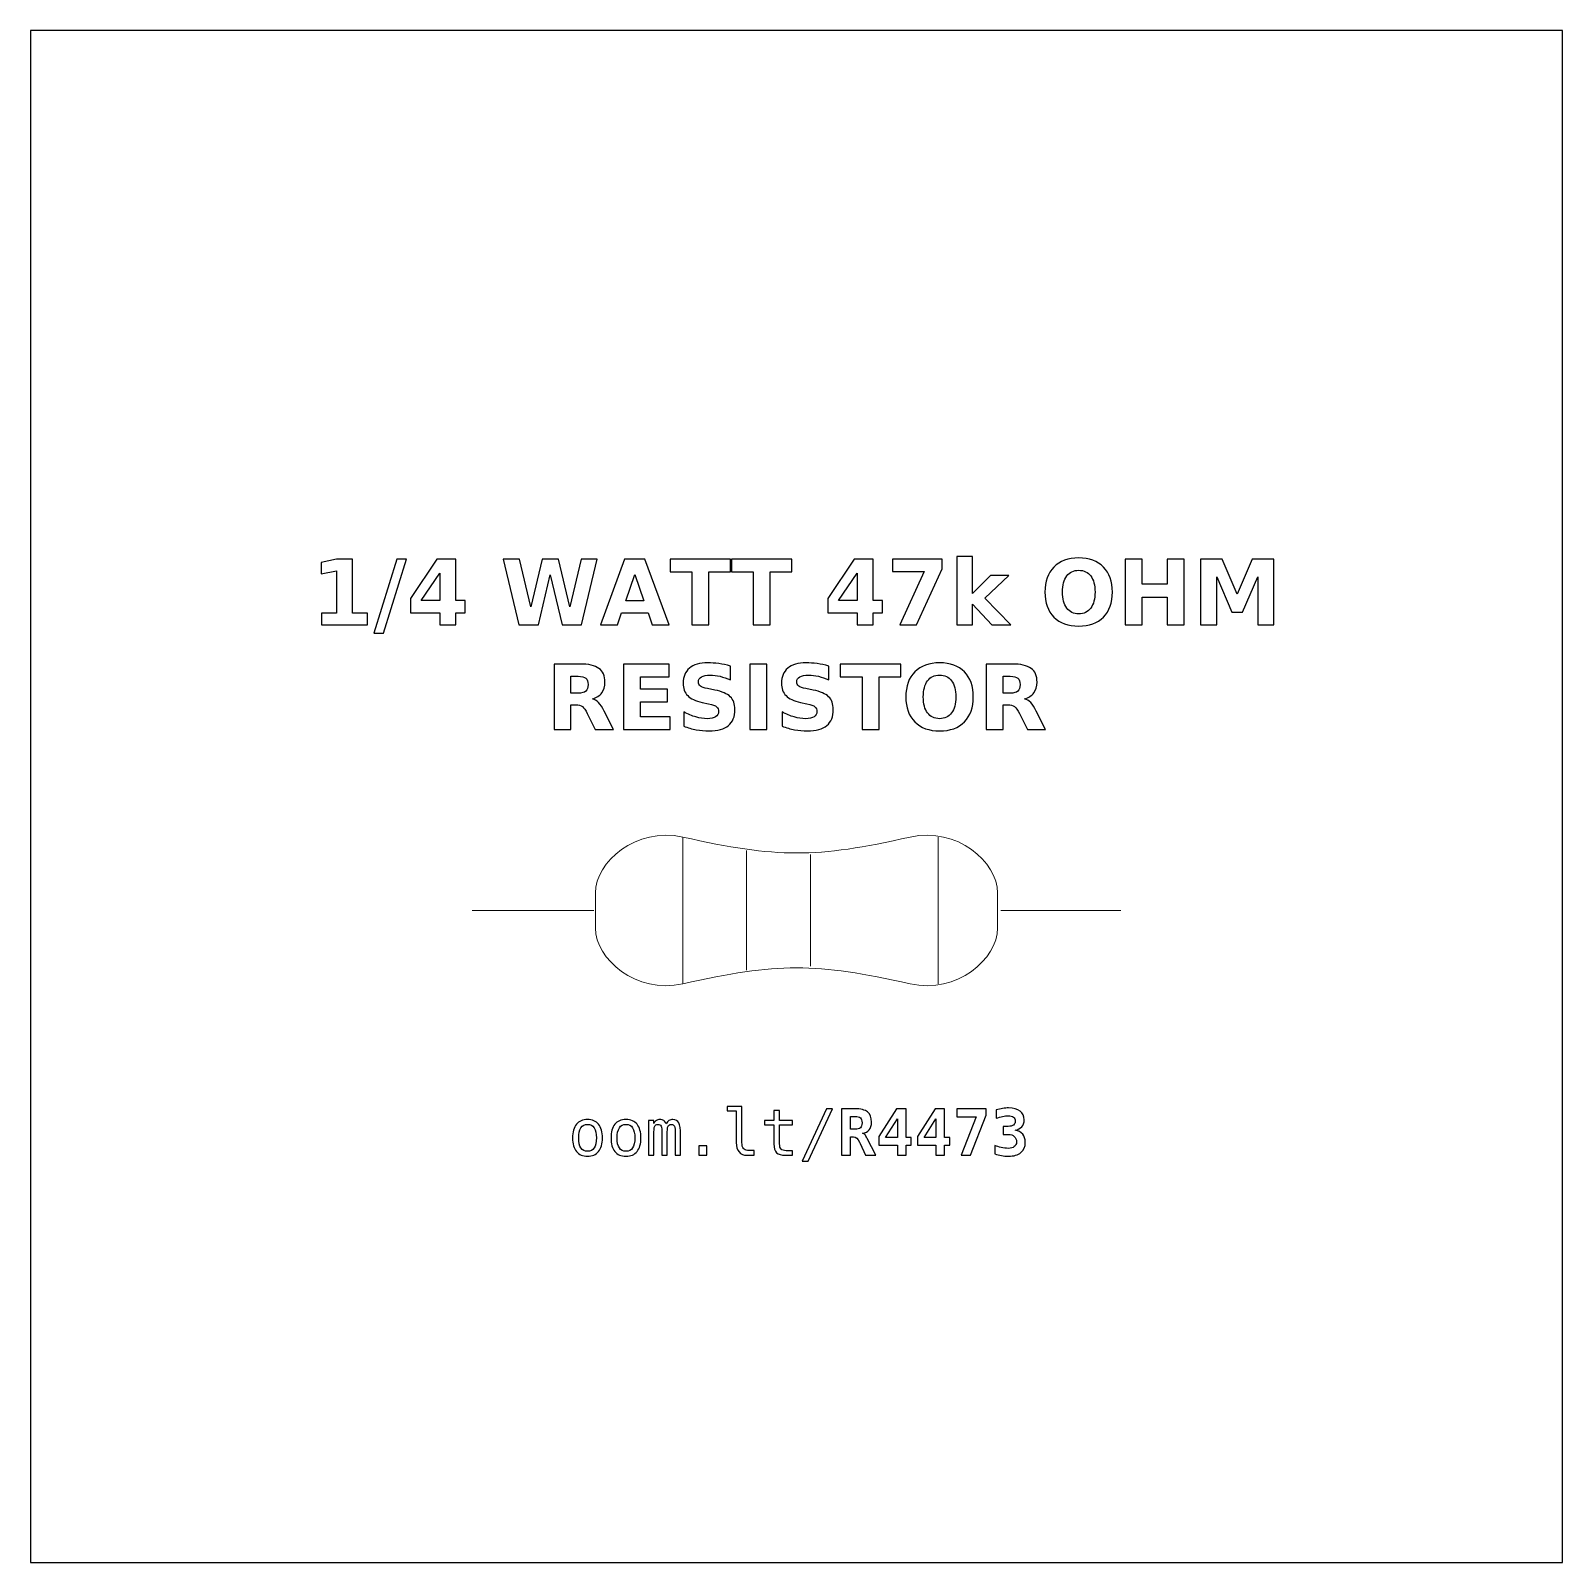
# Model space of a CAD drawing. Header units: centimetres. Extents: x -11.7 to -9.3, y -16.05 to -13.65.
import ezdxf

# ---------------------------------------------------------------- set-up
doc = ezdxf.new("R2010")
doc.units = ezdxf.units.CM
doc.header["$MEASUREMENT"] = 0
doc.layers.add('Layer 1', color=7, linetype='Continuous')

msp = doc.modelspace()

# ---------------------------------------------------------------- linework, layer by layer
at = {"layer": 'Layer 1', "color": 7}
msp.add_lwpolyline([(-11.7, -16.05), (-9.3, -16.05), (-9.3, -13.65), (-11.7, -13.65), (-11.7, -16.05)], close=True, dxfattribs=at)
at = {"layer": 'Layer 1', "color": 250}
for points, knots in [([(-11.24417, -14.5627), (-11.24417, -14.5627), (-11.22074, -14.5627), (-11.22074, -14.5627), (-11.22074, -14.5627), (-11.22074, -14.5627), (-11.22074, -14.49621), (-11.22074, -14.49621), (-11.22074, -14.49621), (-11.22074, -14.49621), (-11.24478, -14.50118), (-11.24478, -14.50118), (-11.24478, -14.50118), (-11.24478, -14.50118), (-11.24478, -14.48311), (-11.24478, -14.48311), (-11.24478, -14.48311), (-11.24478, -14.48311), (-11.22088, -14.47815), (-11.22088, -14.47815), (-11.22088, -14.47815), (-11.22088, -14.47815), (-11.19567, -14.47815), (-11.19567, -14.47815), (-11.19567, -14.47815), (-11.19567, -14.47815), (-11.19567, -14.5627), (-11.19567, -14.5627), (-11.19567, -14.5627), (-11.19567, -14.5627), (-11.17225, -14.5627), (-11.17225, -14.5627), (-11.17225, -14.5627), (-11.17225, -14.5627), (-11.17225, -14.58102), (-11.17225, -14.58102), (-11.17225, -14.58102), (-11.17225, -14.58102), (-11.24417, -14.58102), (-11.24417, -14.58102), (-11.24417, -14.58102), (-11.24417, -14.58102), (-11.24417, -14.5627), (-11.24417, -14.5627)], [0, 0, 0, 0, 0.0909091, 0.0909091, 0.0909091, 0.0909091, 0.1818182, 0.1818182, 0.1818182, 0.1818182, 0.2727273, 0.2727273, 0.2727273, 0.2727273, 0.3636364, 0.3636364, 0.3636364, 0.3636364, 0.4545455, 0.4545455, 0.4545455, 0.4545455, 0.5454545, 0.5454545, 0.5454545, 0.5454545, 0.6363636, 0.6363636, 0.6363636, 0.6363636, 0.7272727, 0.7272727, 0.7272727, 0.7272727, 0.8181818, 0.8181818, 0.8181818, 0.8181818, 0.9090909, 0.9090909, 0.9090909, 0.9090909, 1, 1, 1, 1]), ([(-11.12627, -14.47815), (-11.12627, -14.47815), (-11.11098, -14.47815), (-11.11098, -14.47815), (-11.11098, -14.47815), (-11.11098, -14.47815), (-11.14729, -14.59412), (-11.14729, -14.59412), (-11.14729, -14.59412), (-11.14729, -14.59412), (-11.16251, -14.59412), (-11.16251, -14.59412), (-11.16251, -14.59412), (-11.16251, -14.59412), (-11.12627, -14.47815), (-11.12627, -14.47815)], [0, 0, 0, 0, 0.25, 0.25, 0.25, 0.25, 0.5, 0.5, 0.5, 0.5, 0.75, 0.75, 0.75, 0.75, 1, 1, 1, 1]), ([(-11.06343, -14.47815), (-11.06343, -14.47815), (-11.03393, -14.47815), (-11.03393, -14.47815), (-11.03393, -14.47815), (-11.03393, -14.47815), (-11.03393, -14.54306), (-11.03393, -14.54306), (-11.03393, -14.54306), (-11.03393, -14.54306), (-11.01926, -14.54306), (-11.01926, -14.54306), (-11.01926, -14.54306), (-11.01926, -14.54306), (-11.01926, -14.56228), (-11.01926, -14.56228), (-11.01926, -14.56228), (-11.01926, -14.56228), (-11.03393, -14.56228), (-11.03393, -14.56228), (-11.03393, -14.56228), (-11.03393, -14.56228), (-11.03393, -14.58102), (-11.03393, -14.58102), (-11.03393, -14.58102), (-11.03393, -14.58102), (-11.059, -14.58102), (-11.059, -14.58102), (-11.059, -14.58102), (-11.059, -14.58102), (-11.059, -14.56228), (-11.059, -14.56228), (-11.059, -14.56228), (-11.059, -14.56228), (-11.10463, -14.56228), (-11.10463, -14.56228), (-11.10463, -14.56228), (-11.10463, -14.56228), (-11.10463, -14.53953), (-11.10463, -14.53953), (-11.10463, -14.53953), (-11.10463, -14.53953), (-11.06343, -14.47815), (-11.06343, -14.47815)], [0, 0, 0, 0, 0.0909091, 0.0909091, 0.0909091, 0.0909091, 0.1818182, 0.1818182, 0.1818182, 0.1818182, 0.2727273, 0.2727273, 0.2727273, 0.2727273, 0.3636364, 0.3636364, 0.3636364, 0.3636364, 0.4545455, 0.4545455, 0.4545455, 0.4545455, 0.5454545, 0.5454545, 0.5454545, 0.5454545, 0.6363636, 0.6363636, 0.6363636, 0.6363636, 0.7272727, 0.7272727, 0.7272727, 0.7272727, 0.8181818, 0.8181818, 0.8181818, 0.8181818, 0.9090909, 0.9090909, 0.9090909, 0.9090909, 1, 1, 1, 1]), ([(-10.95945, -14.47815), (-10.95945, -14.47815), (-10.93403, -14.47815), (-10.93403, -14.47815), (-10.93403, -14.47815), (-10.93403, -14.47815), (-10.91625, -14.55292), (-10.91625, -14.55292), (-10.91625, -14.55292), (-10.91625, -14.55292), (-10.89861, -14.47815), (-10.89861, -14.47815), (-10.89861, -14.47815), (-10.89861, -14.47815), (-10.87304, -14.47815), (-10.87304, -14.47815), (-10.87304, -14.47815), (-10.87304, -14.47815), (-10.85541, -14.55292), (-10.85541, -14.55292), (-10.85541, -14.55292), (-10.85541, -14.55292), (-10.83763, -14.47815), (-10.83763, -14.47815), (-10.83763, -14.47815), (-10.83763, -14.47815), (-10.81241, -14.47815), (-10.81241, -14.47815), (-10.81241, -14.47815), (-10.81241, -14.47815), (-10.83666, -14.58102), (-10.83666, -14.58102), (-10.83666, -14.58102), (-10.83666, -14.58102), (-10.86726, -14.58102), (-10.86726, -14.58102), (-10.86726, -14.58102), (-10.86726, -14.58102), (-10.88593, -14.50282), (-10.88593, -14.50282), (-10.88593, -14.50282), (-10.88593, -14.50282), (-10.90439, -14.58102), (-10.90439, -14.58102), (-10.90439, -14.58102), (-10.90439, -14.58102), (-10.93499, -14.58102), (-10.93499, -14.58102), (-10.93499, -14.58102), (-10.93499, -14.58102), (-10.95945, -14.47815), (-10.95945, -14.47815)], [0, 0, 0, 0, 0.0769231, 0.0769231, 0.0769231, 0.0769231, 0.1538462, 0.1538462, 0.1538462, 0.1538462, 0.2307692, 0.2307692, 0.2307692, 0.2307692, 0.3076923, 0.3076923, 0.3076923, 0.3076923, 0.3846154, 0.3846154, 0.3846154, 0.3846154, 0.4615385, 0.4615385, 0.4615385, 0.4615385, 0.5384615, 0.5384615, 0.5384615, 0.5384615, 0.6153846, 0.6153846, 0.6153846, 0.6153846, 0.6923077, 0.6923077, 0.6923077, 0.6923077, 0.7692308, 0.7692308, 0.7692308, 0.7692308, 0.8461538, 0.8461538, 0.8461538, 0.8461538, 0.9230769, 0.9230769, 0.9230769, 0.9230769, 1, 1, 1, 1]), ([(-10.73264, -14.5623), (-10.73264, -14.5623), (-10.77413, -14.5623), (-10.77413, -14.5623), (-10.77413, -14.5623), (-10.77413, -14.5623), (-10.78067, -14.58102), (-10.78067, -14.58102), (-10.78067, -14.58102), (-10.78067, -14.58102), (-10.80734, -14.58102), (-10.80734, -14.58102), (-10.80734, -14.58102), (-10.80734, -14.58102), (-10.76924, -14.47815), (-10.76924, -14.47815), (-10.76924, -14.47815), (-10.76924, -14.47815), (-10.73761, -14.47815), (-10.73761, -14.47815), (-10.73761, -14.47815), (-10.73761, -14.47815), (-10.69951, -14.58102), (-10.69951, -14.58102), (-10.69951, -14.58102), (-10.69951, -14.58102), (-10.72618, -14.58102), (-10.72618, -14.58102), (-10.72618, -14.58102), (-10.72618, -14.58102), (-10.73264, -14.5623), (-10.73264, -14.5623)], [0, 0, 0, 0, 0.125, 0.125, 0.125, 0.125, 0.25, 0.25, 0.25, 0.25, 0.375, 0.375, 0.375, 0.375, 0.5, 0.5, 0.5, 0.5, 0.625, 0.625, 0.625, 0.625, 0.75, 0.75, 0.75, 0.75, 0.875, 0.875, 0.875, 0.875, 1, 1, 1, 1]), ([(-10.69812, -14.47815), (-10.69812, -14.47815), (-10.60332, -14.47815), (-10.60332, -14.47815), (-10.60332, -14.47815), (-10.60332, -14.47815), (-10.60332, -14.49821), (-10.60332, -14.49821), (-10.60332, -14.49821), (-10.60332, -14.49821), (-10.63742, -14.49821), (-10.63742, -14.49821), (-10.63742, -14.49821), (-10.63742, -14.49821), (-10.63742, -14.58102), (-10.63742, -14.58102), (-10.63742, -14.58102), (-10.63742, -14.58102), (-10.66395, -14.58102), (-10.66395, -14.58102), (-10.66395, -14.58102), (-10.66395, -14.58102), (-10.66395, -14.49821), (-10.66395, -14.49821), (-10.66395, -14.49821), (-10.66395, -14.49821), (-10.69812, -14.49821), (-10.69812, -14.49821), (-10.69812, -14.49821), (-10.69812, -14.49821), (-10.69812, -14.47815), (-10.69812, -14.47815)], [0, 0, 0, 0, 0.125, 0.125, 0.125, 0.125, 0.25, 0.25, 0.25, 0.25, 0.375, 0.375, 0.375, 0.375, 0.5, 0.5, 0.5, 0.5, 0.625, 0.625, 0.625, 0.625, 0.75, 0.75, 0.75, 0.75, 0.875, 0.875, 0.875, 0.875, 1, 1, 1, 1]), ([(-10.60186, -14.47815), (-10.60186, -14.47815), (-10.50706, -14.47815), (-10.50706, -14.47815), (-10.50706, -14.47815), (-10.50706, -14.47815), (-10.50706, -14.49821), (-10.50706, -14.49821), (-10.50706, -14.49821), (-10.50706, -14.49821), (-10.54116, -14.49821), (-10.54116, -14.49821), (-10.54116, -14.49821), (-10.54116, -14.49821), (-10.54116, -14.58102), (-10.54116, -14.58102), (-10.54116, -14.58102), (-10.54116, -14.58102), (-10.56769, -14.58102), (-10.56769, -14.58102), (-10.56769, -14.58102), (-10.56769, -14.58102), (-10.56769, -14.49821), (-10.56769, -14.49821), (-10.56769, -14.49821), (-10.56769, -14.49821), (-10.60186, -14.49821), (-10.60186, -14.49821), (-10.60186, -14.49821), (-10.60186, -14.49821), (-10.60186, -14.47815), (-10.60186, -14.47815)], [0, 0, 0, 0, 0.125, 0.125, 0.125, 0.125, 0.25, 0.25, 0.25, 0.25, 0.375, 0.375, 0.375, 0.375, 0.5, 0.5, 0.5, 0.5, 0.625, 0.625, 0.625, 0.625, 0.75, 0.75, 0.75, 0.75, 0.875, 0.875, 0.875, 0.875, 1, 1, 1, 1]), ([(-10.4096, -14.47815), (-10.4096, -14.47815), (-10.3801, -14.47815), (-10.3801, -14.47815), (-10.3801, -14.47815), (-10.3801, -14.47815), (-10.3801, -14.54306), (-10.3801, -14.54306), (-10.3801, -14.54306), (-10.3801, -14.54306), (-10.36543, -14.54306), (-10.36543, -14.54306), (-10.36543, -14.54306), (-10.36543, -14.54306), (-10.36543, -14.56228), (-10.36543, -14.56228), (-10.36543, -14.56228), (-10.36543, -14.56228), (-10.3801, -14.56228), (-10.3801, -14.56228), (-10.3801, -14.56228), (-10.3801, -14.56228), (-10.3801, -14.58102), (-10.3801, -14.58102), (-10.3801, -14.58102), (-10.3801, -14.58102), (-10.40517, -14.58102), (-10.40517, -14.58102), (-10.40517, -14.58102), (-10.40517, -14.58102), (-10.40517, -14.56228), (-10.40517, -14.56228), (-10.40517, -14.56228), (-10.40517, -14.56228), (-10.4508, -14.56228), (-10.4508, -14.56228), (-10.4508, -14.56228), (-10.4508, -14.56228), (-10.4508, -14.53953), (-10.4508, -14.53953), (-10.4508, -14.53953), (-10.4508, -14.53953), (-10.4096, -14.47815), (-10.4096, -14.47815)], [0, 0, 0, 0, 0.0909091, 0.0909091, 0.0909091, 0.0909091, 0.1818182, 0.1818182, 0.1818182, 0.1818182, 0.2727273, 0.2727273, 0.2727273, 0.2727273, 0.3636364, 0.3636364, 0.3636364, 0.3636364, 0.4545455, 0.4545455, 0.4545455, 0.4545455, 0.5454545, 0.5454545, 0.5454545, 0.5454545, 0.6363636, 0.6363636, 0.6363636, 0.6363636, 0.7272727, 0.7272727, 0.7272727, 0.7272727, 0.8181818, 0.8181818, 0.8181818, 0.8181818, 0.9090909, 0.9090909, 0.9090909, 0.9090909, 1, 1, 1, 1]), ([(-10.34953, -14.47815), (-10.34953, -14.47815), (-10.27201, -14.47815), (-10.27201, -14.47815), (-10.27201, -14.47815), (-10.27201, -14.47815), (-10.27201, -14.49311), (-10.27201, -14.49311), (-10.27201, -14.49311), (-10.27201, -14.49311), (-10.31211, -14.58102), (-10.31211, -14.58102), (-10.31211, -14.58102), (-10.31211, -14.58102), (-10.33796, -14.58102), (-10.33796, -14.58102), (-10.33796, -14.58102), (-10.33796, -14.58102), (-10.29998, -14.49765), (-10.29998, -14.49765), (-10.29998, -14.49765), (-10.29998, -14.49765), (-10.34953, -14.49765), (-10.34953, -14.49765), (-10.34953, -14.49765), (-10.34953, -14.49765), (-10.34953, -14.47815), (-10.34953, -14.47815)], [0, 0, 0, 0, 0.1428571, 0.1428571, 0.1428571, 0.1428571, 0.2857143, 0.2857143, 0.2857143, 0.2857143, 0.4285714, 0.4285714, 0.4285714, 0.4285714, 0.5714286, 0.5714286, 0.5714286, 0.5714286, 0.7142857, 0.7142857, 0.7142857, 0.7142857, 0.8571429, 0.8571429, 0.8571429, 0.8571429, 1, 1, 1, 1]), ([(-10.24892, -14.4738), (-10.24892, -14.4738), (-10.22425, -14.4738), (-10.22425, -14.4738), (-10.22425, -14.4738), (-10.22425, -14.4738), (-10.22425, -14.53217), (-10.22425, -14.53217), (-10.22425, -14.53217), (-10.22425, -14.53217), (-10.19586, -14.50386), (-10.19586, -14.50386), (-10.19586, -14.50386), (-10.19586, -14.50386), (-10.16719, -14.50386), (-10.16719, -14.50386), (-10.16719, -14.50386), (-10.16719, -14.50386), (-10.20489, -14.53927), (-10.20489, -14.53927), (-10.20489, -14.53927), (-10.20489, -14.53927), (-10.16423, -14.58102), (-10.16423, -14.58102), (-10.16423, -14.58102), (-10.16423, -14.58102), (-10.19414, -14.58102), (-10.19414, -14.58102), (-10.19414, -14.58102), (-10.19414, -14.58102), (-10.22425, -14.54885), (-10.22425, -14.54885), (-10.22425, -14.54885), (-10.22425, -14.54885), (-10.22425, -14.58102), (-10.22425, -14.58102), (-10.22425, -14.58102), (-10.22425, -14.58102), (-10.24892, -14.58102), (-10.24892, -14.58102), (-10.24892, -14.58102), (-10.24892, -14.58102), (-10.24892, -14.4738), (-10.24892, -14.4738)], [0, 0, 0, 0, 0.0909091, 0.0909091, 0.0909091, 0.0909091, 0.1818182, 0.1818182, 0.1818182, 0.1818182, 0.2727273, 0.2727273, 0.2727273, 0.2727273, 0.3636364, 0.3636364, 0.3636364, 0.3636364, 0.4545455, 0.4545455, 0.4545455, 0.4545455, 0.5454545, 0.5454545, 0.5454545, 0.5454545, 0.6363636, 0.6363636, 0.6363636, 0.6363636, 0.7272727, 0.7272727, 0.7272727, 0.7272727, 0.8181818, 0.8181818, 0.8181818, 0.8181818, 0.9090909, 0.9090909, 0.9090909, 0.9090909, 1, 1, 1, 1]), ([(-10.05785, -14.47629), (-10.04132, -14.47629), (-10.02836, -14.48102), (-10.019, -14.4905), (-10.019, -14.4905), (-10.00962, -14.49995), (-10.00494, -14.513), (-10.00494, -14.52968), (-10.00494, -14.52968), (-10.00494, -14.54631), (-10.00962, -14.55936), (-10.019, -14.56881), (-10.019, -14.56881), (-10.02836, -14.57829), (-10.04132, -14.58302), (-10.05785, -14.58302), (-10.05785, -14.58302), (-10.07434, -14.58302), (-10.08727, -14.57829), (-10.09668, -14.56881), (-10.09668, -14.56881), (-10.10606, -14.55936), (-10.11077, -14.54631), (-10.11077, -14.52968), (-10.11077, -14.52968), (-10.11077, -14.513), (-10.10606, -14.49995), (-10.09668, -14.4905), (-10.09668, -14.4905), (-10.08727, -14.48102), (-10.07434, -14.47629), (-10.05785, -14.47629)], [0, 0, 0, 0, 0.125, 0.125, 0.125, 0.125, 0.25, 0.25, 0.25, 0.25, 0.375, 0.375, 0.375, 0.375, 0.5, 0.5, 0.5, 0.5, 0.625, 0.625, 0.625, 0.625, 0.75, 0.75, 0.75, 0.75, 0.875, 0.875, 0.875, 0.875, 1, 1, 1, 1]), ([(-10.05785, -14.49551), (-10.06594, -14.49551), (-10.0722, -14.49849), (-10.07667, -14.50447), (-10.07667, -14.50447), (-10.08111, -14.51044), (-10.08335, -14.51884), (-10.08335, -14.52968), (-10.08335, -14.52968), (-10.08335, -14.5405), (-10.08111, -14.54887), (-10.07667, -14.55484), (-10.07667, -14.55484), (-10.0722, -14.56082), (-10.06594, -14.5638), (-10.05785, -14.5638), (-10.05785, -14.5638), (-10.04971, -14.5638), (-10.04344, -14.56082), (-10.03897, -14.55484), (-10.03897, -14.55484), (-10.03452, -14.54887), (-10.03229, -14.5405), (-10.03229, -14.52968), (-10.03229, -14.52968), (-10.03229, -14.51884), (-10.03452, -14.51044), (-10.03897, -14.50447), (-10.03897, -14.50447), (-10.04344, -14.49849), (-10.04971, -14.49551), (-10.05785, -14.49551)], [0, 0, 0, 0, 0.125, 0.125, 0.125, 0.125, 0.25, 0.25, 0.25, 0.25, 0.375, 0.375, 0.375, 0.375, 0.5, 0.5, 0.5, 0.5, 0.625, 0.625, 0.625, 0.625, 0.75, 0.75, 0.75, 0.75, 0.875, 0.875, 0.875, 0.875, 1, 1, 1, 1]), ([(-9.98487, -14.47815), (-9.98487, -14.47815), (-9.95834, -14.47815), (-9.95834, -14.47815), (-9.95834, -14.47815), (-9.95834, -14.47815), (-9.95834, -14.51736), (-9.95834, -14.51736), (-9.95834, -14.51736), (-9.95834, -14.51736), (-9.91921, -14.51736), (-9.91921, -14.51736), (-9.91921, -14.51736), (-9.91921, -14.51736), (-9.91921, -14.47815), (-9.91921, -14.47815), (-9.91921, -14.47815), (-9.91921, -14.47815), (-9.89268, -14.47815), (-9.89268, -14.47815), (-9.89268, -14.47815), (-9.89268, -14.47815), (-9.89268, -14.58102), (-9.89268, -14.58102), (-9.89268, -14.58102), (-9.89268, -14.58102), (-9.91921, -14.58102), (-9.91921, -14.58102), (-9.91921, -14.58102), (-9.91921, -14.58102), (-9.91921, -14.53742), (-9.91921, -14.53742), (-9.91921, -14.53742), (-9.91921, -14.53742), (-9.95834, -14.53742), (-9.95834, -14.53742), (-9.95834, -14.53742), (-9.95834, -14.53742), (-9.95834, -14.58102), (-9.95834, -14.58102), (-9.95834, -14.58102), (-9.95834, -14.58102), (-9.98487, -14.58102), (-9.98487, -14.58102), (-9.98487, -14.58102), (-9.98487, -14.58102), (-9.98487, -14.47815), (-9.98487, -14.47815)], [0, 0, 0, 0, 0.0833333, 0.0833333, 0.0833333, 0.0833333, 0.1666667, 0.1666667, 0.1666667, 0.1666667, 0.25, 0.25, 0.25, 0.25, 0.3333333, 0.3333333, 0.3333333, 0.3333333, 0.4166667, 0.4166667, 0.4166667, 0.4166667, 0.5, 0.5, 0.5, 0.5, 0.5833333, 0.5833333, 0.5833333, 0.5833333, 0.6666667, 0.6666667, 0.6666667, 0.6666667, 0.75, 0.75, 0.75, 0.75, 0.8333333, 0.8333333, 0.8333333, 0.8333333, 0.9166667, 0.9166667, 0.9166667, 0.9166667, 1, 1, 1, 1]), ([(-9.86678, -14.47815), (-9.86678, -14.47815), (-9.83303, -14.47815), (-9.83303, -14.47815), (-9.83303, -14.47815), (-9.83303, -14.47815), (-9.80958, -14.53321), (-9.80958, -14.53321), (-9.80958, -14.53321), (-9.80958, -14.53321), (-9.78602, -14.47815), (-9.78602, -14.47815), (-9.78602, -14.47815), (-9.78602, -14.47815), (-9.75234, -14.47815), (-9.75234, -14.47815), (-9.75234, -14.47815), (-9.75234, -14.47815), (-9.75234, -14.58102), (-9.75234, -14.58102), (-9.75234, -14.58102), (-9.75234, -14.58102), (-9.77741, -14.58102), (-9.77741, -14.58102), (-9.77741, -14.58102), (-9.77741, -14.58102), (-9.77741, -14.50578), (-9.77741, -14.50578), (-9.77741, -14.50578), (-9.77741, -14.50578), (-9.80112, -14.56124), (-9.80112, -14.56124), (-9.80112, -14.56124), (-9.80112, -14.56124), (-9.81793, -14.56124), (-9.81793, -14.56124), (-9.81793, -14.56124), (-9.81793, -14.56124), (-9.84164, -14.50578), (-9.84164, -14.50578), (-9.84164, -14.50578), (-9.84164, -14.50578), (-9.84164, -14.58102), (-9.84164, -14.58102), (-9.84164, -14.58102), (-9.84164, -14.58102), (-9.86678, -14.58102), (-9.86678, -14.58102), (-9.86678, -14.58102), (-9.86678, -14.58102), (-9.86678, -14.47815), (-9.86678, -14.47815)], [0, 0, 0, 0, 0.0769231, 0.0769231, 0.0769231, 0.0769231, 0.1538462, 0.1538462, 0.1538462, 0.1538462, 0.2307692, 0.2307692, 0.2307692, 0.2307692, 0.3076923, 0.3076923, 0.3076923, 0.3076923, 0.3846154, 0.3846154, 0.3846154, 0.3846154, 0.4615385, 0.4615385, 0.4615385, 0.4615385, 0.5384615, 0.5384615, 0.5384615, 0.5384615, 0.6153846, 0.6153846, 0.6153846, 0.6153846, 0.6923077, 0.6923077, 0.6923077, 0.6923077, 0.7692308, 0.7692308, 0.7692308, 0.7692308, 0.8461538, 0.8461538, 0.8461538, 0.8461538, 0.9230769, 0.9230769, 0.9230769, 0.9230769, 1, 1, 1, 1]), ([(-11.059, -14.5), (-11.059, -14.5), (-11.0881, -14.54306), (-11.0881, -14.54306), (-11.0881, -14.54306), (-11.0881, -14.54306), (-11.059, -14.54306), (-11.059, -14.54306), (-11.059, -14.54306), (-11.059, -14.54306), (-11.059, -14.5), (-11.059, -14.5)], [0, 0, 0, 0, 0.3333333, 0.3333333, 0.3333333, 0.3333333, 0.6666667, 0.6666667, 0.6666667, 0.6666667, 1, 1, 1, 1]), ([(-10.76752, -14.5432), (-10.76752, -14.5432), (-10.73932, -14.5432), (-10.73932, -14.5432), (-10.73932, -14.5432), (-10.73932, -14.5432), (-10.75339, -14.50228), (-10.75339, -14.50228), (-10.75339, -14.50228), (-10.75339, -14.50228), (-10.76752, -14.5432), (-10.76752, -14.5432)], [0, 0, 0, 0, 0.3333333, 0.3333333, 0.3333333, 0.3333333, 0.6666667, 0.6666667, 0.6666667, 0.6666667, 1, 1, 1, 1]), ([(-10.40517, -14.5), (-10.40517, -14.5), (-10.43427, -14.54306), (-10.43427, -14.54306), (-10.43427, -14.54306), (-10.43427, -14.54306), (-10.40517, -14.54306), (-10.40517, -14.54306), (-10.40517, -14.54306), (-10.40517, -14.54306), (-10.40517, -14.5), (-10.40517, -14.5)], [0, 0, 0, 0, 0.3333333, 0.3333333, 0.3333333, 0.3333333, 0.6666667, 0.6666667, 0.6666667, 0.6666667, 1, 1, 1, 1]), ([(-10.85334, -14.70635), (-10.85334, -14.70635), (-10.85334, -14.74527), (-10.85334, -14.74527), (-10.85334, -14.74527), (-10.85334, -14.74527), (-10.87987, -14.74527), (-10.87987, -14.74527), (-10.87987, -14.74527), (-10.87987, -14.74527), (-10.87987, -14.6424), (-10.87987, -14.6424), (-10.87987, -14.6424), (-10.87987, -14.6424), (-10.83935, -14.6424), (-10.83935, -14.6424), (-10.83935, -14.6424), (-10.8258, -14.6424), (-10.81585, -14.64468), (-10.80955, -14.64922), (-10.80955, -14.64922), (-10.80323, -14.65376), (-10.80007, -14.66096), (-10.80007, -14.67079), (-10.80007, -14.67079), (-10.80007, -14.67758), (-10.80172, -14.68318), (-10.80499, -14.68753), (-10.80499, -14.68753), (-10.80828, -14.69191), (-10.81324, -14.69513), (-10.81985, -14.69718), (-10.81985, -14.69718), (-10.81623, -14.69802), (-10.81296, -14.69988), (-10.81009, -14.7028), (-10.81009, -14.7028), (-10.80722, -14.70571), (-10.80433, -14.71013), (-10.80139, -14.71606), (-10.80139, -14.71606), (-10.80139, -14.71606), (-10.78697, -14.74527), (-10.78697, -14.74527), (-10.78697, -14.74527), (-10.78697, -14.74527), (-10.81524, -14.74527), (-10.81524, -14.74527), (-10.81524, -14.74527), (-10.81524, -14.74527), (-10.82778, -14.71971), (-10.82778, -14.71971), (-10.82778, -14.71971), (-10.83029, -14.71458), (-10.83286, -14.71105), (-10.83547, -14.70917), (-10.83547, -14.70917), (-10.83806, -14.70729), (-10.84151, -14.70635), (-10.84584, -14.70635), (-10.84584, -14.70635), (-10.84584, -14.70635), (-10.85334, -14.70635), (-10.85334, -14.70635)], [0, 0, 0, 0, 0.0625, 0.0625, 0.0625, 0.0625, 0.125, 0.125, 0.125, 0.125, 0.1875, 0.1875, 0.1875, 0.1875, 0.25, 0.25, 0.25, 0.25, 0.3125, 0.3125, 0.3125, 0.3125, 0.375, 0.375, 0.375, 0.375, 0.4375, 0.4375, 0.4375, 0.4375, 0.5, 0.5, 0.5, 0.5, 0.5625, 0.5625, 0.5625, 0.5625, 0.625, 0.625, 0.625, 0.625, 0.6875, 0.6875, 0.6875, 0.6875, 0.75, 0.75, 0.75, 0.75, 0.8125, 0.8125, 0.8125, 0.8125, 0.875, 0.875, 0.875, 0.875, 0.9375, 0.9375, 0.9375, 0.9375, 1, 1, 1, 1]), ([(-10.84217, -14.68803), (-10.83662, -14.68803), (-10.83262, -14.68699), (-10.83022, -14.68492), (-10.83022, -14.68492), (-10.8278, -14.68285), (-10.8266, -14.67944), (-10.8266, -14.67471), (-10.8266, -14.67471), (-10.8266, -14.67003), (-10.8278, -14.66667), (-10.83022, -14.66465), (-10.83022, -14.66465), (-10.83262, -14.66263), (-10.83662, -14.66162), (-10.84217, -14.66162), (-10.84217, -14.66162), (-10.84217, -14.66162), (-10.85334, -14.66162), (-10.85334, -14.66162), (-10.85334, -14.66162), (-10.85334, -14.66162), (-10.85334, -14.68803), (-10.85334, -14.68803), (-10.85334, -14.68803), (-10.85334, -14.68803), (-10.84217, -14.68803), (-10.84217, -14.68803)], [0, 0, 0, 0, 0.1428571, 0.1428571, 0.1428571, 0.1428571, 0.2857143, 0.2857143, 0.2857143, 0.2857143, 0.4285714, 0.4285714, 0.4285714, 0.4285714, 0.5714286, 0.5714286, 0.5714286, 0.5714286, 0.7142857, 0.7142857, 0.7142857, 0.7142857, 0.8571429, 0.8571429, 0.8571429, 0.8571429, 1, 1, 1, 1]), ([(-10.77122, -14.6424), (-10.77122, -14.6424), (-10.69963, -14.6424), (-10.69963, -14.6424), (-10.69963, -14.6424), (-10.69963, -14.6424), (-10.69963, -14.66246), (-10.69963, -14.66246), (-10.69963, -14.66246), (-10.69963, -14.66246), (-10.74469, -14.66246), (-10.74469, -14.66246), (-10.74469, -14.66246), (-10.74469, -14.66246), (-10.74469, -14.68161), (-10.74469, -14.68161), (-10.74469, -14.68161), (-10.74469, -14.68161), (-10.70234, -14.68161), (-10.70234, -14.68161), (-10.70234, -14.68161), (-10.70234, -14.68161), (-10.70234, -14.70167), (-10.70234, -14.70167), (-10.70234, -14.70167), (-10.70234, -14.70167), (-10.74469, -14.70167), (-10.74469, -14.70167), (-10.74469, -14.70167), (-10.74469, -14.70167), (-10.74469, -14.72521), (-10.74469, -14.72521), (-10.74469, -14.72521), (-10.74469, -14.72521), (-10.69813, -14.72521), (-10.69813, -14.72521), (-10.69813, -14.72521), (-10.69813, -14.72521), (-10.69813, -14.74527), (-10.69813, -14.74527), (-10.69813, -14.74527), (-10.69813, -14.74527), (-10.77122, -14.74527), (-10.77122, -14.74527), (-10.77122, -14.74527), (-10.77122, -14.74527), (-10.77122, -14.6424), (-10.77122, -14.6424)], [0, 0, 0, 0, 0.0833333, 0.0833333, 0.0833333, 0.0833333, 0.1666667, 0.1666667, 0.1666667, 0.1666667, 0.25, 0.25, 0.25, 0.25, 0.3333333, 0.3333333, 0.3333333, 0.3333333, 0.4166667, 0.4166667, 0.4166667, 0.4166667, 0.5, 0.5, 0.5, 0.5, 0.5833333, 0.5833333, 0.5833333, 0.5833333, 0.6666667, 0.6666667, 0.6666667, 0.6666667, 0.75, 0.75, 0.75, 0.75, 0.8333333, 0.8333333, 0.8333333, 0.8333333, 0.9166667, 0.9166667, 0.9166667, 0.9166667, 1, 1, 1, 1]), ([(-10.60323, -14.64565), (-10.60323, -14.64565), (-10.60323, -14.6674), (-10.60323, -14.6674), (-10.60323, -14.6674), (-10.60888, -14.66488), (-10.6144, -14.66298), (-10.61976, -14.66169), (-10.61976, -14.66169), (-10.62515, -14.66039), (-10.63023, -14.65976), (-10.635, -14.65976), (-10.635, -14.65976), (-10.64133, -14.65976), (-10.64603, -14.66063), (-10.64907, -14.66237), (-10.64907, -14.66237), (-10.6521, -14.66413), (-10.65361, -14.66684), (-10.65361, -14.67051), (-10.65361, -14.67051), (-10.65361, -14.67326), (-10.6526, -14.67542), (-10.65055, -14.67695), (-10.65055, -14.67695), (-10.6485, -14.67848), (-10.64479, -14.67982), (-10.6394, -14.68092), (-10.6394, -14.68092), (-10.6394, -14.68092), (-10.62811, -14.68318), (-10.62811, -14.68318), (-10.62811, -14.68318), (-10.61666, -14.68549), (-10.60855, -14.68897), (-10.60373, -14.69367), (-10.60373, -14.69367), (-10.5989, -14.69835), (-10.59648, -14.70501), (-10.59648, -14.71364), (-10.59648, -14.71364), (-10.59648, -14.725), (-10.59984, -14.73344), (-10.60657, -14.73897), (-10.60657, -14.73897), (-10.6133, -14.74449), (-10.62357, -14.74727), (-10.6374, -14.74727), (-10.6374, -14.74727), (-10.64394, -14.74727), (-10.65048, -14.74666), (-10.65704, -14.74541), (-10.65704, -14.74541), (-10.6636, -14.74416), (-10.67019, -14.74233), (-10.67675, -14.73991), (-10.67675, -14.73991), (-10.67675, -14.73991), (-10.67675, -14.71752), (-10.67675, -14.71752), (-10.67675, -14.71752), (-10.67019, -14.721), (-10.66384, -14.72363), (-10.6577, -14.7254), (-10.6577, -14.7254), (-10.65156, -14.72716), (-10.64566, -14.72805), (-10.63997, -14.72805), (-10.63997, -14.72805), (-10.63418, -14.72805), (-10.62974, -14.72709), (-10.62666, -14.72516), (-10.62666, -14.72516), (-10.62357, -14.72323), (-10.62205, -14.72048), (-10.62205, -14.71688), (-10.62205, -14.71688), (-10.62205, -14.71368), (-10.62308, -14.71119), (-10.62517, -14.70945), (-10.62517, -14.70945), (-10.62727, -14.70771), (-10.63143, -14.70614), (-10.63769, -14.70477), (-10.63769, -14.70477), (-10.63769, -14.70477), (-10.64796, -14.70249), (-10.64796, -14.70249), (-10.64796, -14.70249), (-10.65824, -14.70028), (-10.66577, -14.69678), (-10.67052, -14.69195), (-10.67052, -14.69195), (-10.67527, -14.68713), (-10.67764, -14.68062), (-10.67764, -14.67246), (-10.67764, -14.67246), (-10.67764, -14.6622), (-10.67433, -14.65432), (-10.66772, -14.64882), (-10.66772, -14.64882), (-10.66111, -14.64329), (-10.65161, -14.64054), (-10.63919, -14.64054), (-10.63919, -14.64054), (-10.63355, -14.64054), (-10.62774, -14.64097), (-10.62176, -14.64181), (-10.62176, -14.64181), (-10.61579, -14.64266), (-10.60961, -14.64393), (-10.60323, -14.64565)], [0, 0, 0, 0, 0.0357143, 0.0357143, 0.0357143, 0.0357143, 0.0714286, 0.0714286, 0.0714286, 0.0714286, 0.1071429, 0.1071429, 0.1071429, 0.1071429, 0.1428571, 0.1428571, 0.1428571, 0.1428571, 0.1785714, 0.1785714, 0.1785714, 0.1785714, 0.2142857, 0.2142857, 0.2142857, 0.2142857, 0.25, 0.25, 0.25, 0.25, 0.2857143, 0.2857143, 0.2857143, 0.2857143, 0.3214286, 0.3214286, 0.3214286, 0.3214286, 0.3571429, 0.3571429, 0.3571429, 0.3571429, 0.3928571, 0.3928571, 0.3928571, 0.3928571, 0.4285714, 0.4285714, 0.4285714, 0.4285714, 0.4642857, 0.4642857, 0.4642857, 0.4642857, 0.5, 0.5, 0.5, 0.5, 0.5357143, 0.5357143, 0.5357143, 0.5357143, 0.5714286, 0.5714286, 0.5714286, 0.5714286, 0.6071429, 0.6071429, 0.6071429, 0.6071429, 0.6428571, 0.6428571, 0.6428571, 0.6428571, 0.6785714, 0.6785714, 0.6785714, 0.6785714, 0.7142857, 0.7142857, 0.7142857, 0.7142857, 0.75, 0.75, 0.75, 0.75, 0.7857143, 0.7857143, 0.7857143, 0.7857143, 0.8214286, 0.8214286, 0.8214286, 0.8214286, 0.8571429, 0.8571429, 0.8571429, 0.8571429, 0.8928571, 0.8928571, 0.8928571, 0.8928571, 0.9285714, 0.9285714, 0.9285714, 0.9285714, 0.9642857, 0.9642857, 0.9642857, 0.9642857, 1, 1, 1, 1]), ([(-10.5732, -14.6424), (-10.5732, -14.6424), (-10.54667, -14.6424), (-10.54667, -14.6424), (-10.54667, -14.6424), (-10.54667, -14.6424), (-10.54667, -14.74527), (-10.54667, -14.74527), (-10.54667, -14.74527), (-10.54667, -14.74527), (-10.5732, -14.74527), (-10.5732, -14.74527), (-10.5732, -14.74527), (-10.5732, -14.74527), (-10.5732, -14.6424), (-10.5732, -14.6424)], [0, 0, 0, 0, 0.25, 0.25, 0.25, 0.25, 0.5, 0.5, 0.5, 0.5, 0.75, 0.75, 0.75, 0.75, 1, 1, 1, 1]), ([(-10.44912, -14.64565), (-10.44912, -14.64565), (-10.44912, -14.6674), (-10.44912, -14.6674), (-10.44912, -14.6674), (-10.45477, -14.66488), (-10.46029, -14.66298), (-10.46565, -14.66169), (-10.46565, -14.66169), (-10.47104, -14.66039), (-10.47612, -14.65976), (-10.48089, -14.65976), (-10.48089, -14.65976), (-10.48722, -14.65976), (-10.49192, -14.66063), (-10.49496, -14.66237), (-10.49496, -14.66237), (-10.49799, -14.66413), (-10.4995, -14.66684), (-10.4995, -14.67051), (-10.4995, -14.67051), (-10.4995, -14.67326), (-10.49849, -14.67542), (-10.49644, -14.67695), (-10.49644, -14.67695), (-10.49439, -14.67848), (-10.49068, -14.67982), (-10.48529, -14.68092), (-10.48529, -14.68092), (-10.48529, -14.68092), (-10.474, -14.68318), (-10.474, -14.68318), (-10.474, -14.68318), (-10.46255, -14.68549), (-10.45444, -14.68897), (-10.44962, -14.69367), (-10.44962, -14.69367), (-10.44479, -14.69835), (-10.44237, -14.70501), (-10.44237, -14.71364), (-10.44237, -14.71364), (-10.44237, -14.725), (-10.44573, -14.73344), (-10.45246, -14.73897), (-10.45246, -14.73897), (-10.45919, -14.74449), (-10.46946, -14.74727), (-10.48329, -14.74727), (-10.48329, -14.74727), (-10.48983, -14.74727), (-10.49637, -14.74666), (-10.50293, -14.74541), (-10.50293, -14.74541), (-10.50949, -14.74416), (-10.51608, -14.74233), (-10.52264, -14.73991), (-10.52264, -14.73991), (-10.52264, -14.73991), (-10.52264, -14.71752), (-10.52264, -14.71752), (-10.52264, -14.71752), (-10.51608, -14.721), (-10.50973, -14.72363), (-10.50359, -14.7254), (-10.50359, -14.7254), (-10.49745, -14.72716), (-10.49155, -14.72805), (-10.48586, -14.72805), (-10.48586, -14.72805), (-10.48007, -14.72805), (-10.47563, -14.72709), (-10.47255, -14.72516), (-10.47255, -14.72516), (-10.46946, -14.72323), (-10.46794, -14.72048), (-10.46794, -14.71688), (-10.46794, -14.71688), (-10.46794, -14.71368), (-10.46897, -14.71119), (-10.47106, -14.70945), (-10.47106, -14.70945), (-10.47316, -14.70771), (-10.47732, -14.70614), (-10.48358, -14.70477), (-10.48358, -14.70477), (-10.48358, -14.70477), (-10.49385, -14.70249), (-10.49385, -14.70249), (-10.49385, -14.70249), (-10.50413, -14.70028), (-10.51166, -14.69678), (-10.51641, -14.69195), (-10.51641, -14.69195), (-10.52116, -14.68713), (-10.52353, -14.68062), (-10.52353, -14.67246), (-10.52353, -14.67246), (-10.52353, -14.6622), (-10.52022, -14.65432), (-10.51361, -14.64882), (-10.51361, -14.64882), (-10.507, -14.64329), (-10.4975, -14.64054), (-10.48508, -14.64054), (-10.48508, -14.64054), (-10.47944, -14.64054), (-10.47363, -14.64097), (-10.46765, -14.64181), (-10.46765, -14.64181), (-10.46168, -14.64266), (-10.4555, -14.64393), (-10.44912, -14.64565)], [0, 0, 0, 0, 0.0357143, 0.0357143, 0.0357143, 0.0357143, 0.0714286, 0.0714286, 0.0714286, 0.0714286, 0.1071429, 0.1071429, 0.1071429, 0.1071429, 0.1428571, 0.1428571, 0.1428571, 0.1428571, 0.1785714, 0.1785714, 0.1785714, 0.1785714, 0.2142857, 0.2142857, 0.2142857, 0.2142857, 0.25, 0.25, 0.25, 0.25, 0.2857143, 0.2857143, 0.2857143, 0.2857143, 0.3214286, 0.3214286, 0.3214286, 0.3214286, 0.3571429, 0.3571429, 0.3571429, 0.3571429, 0.3928571, 0.3928571, 0.3928571, 0.3928571, 0.4285714, 0.4285714, 0.4285714, 0.4285714, 0.4642857, 0.4642857, 0.4642857, 0.4642857, 0.5, 0.5, 0.5, 0.5, 0.5357143, 0.5357143, 0.5357143, 0.5357143, 0.5714286, 0.5714286, 0.5714286, 0.5714286, 0.6071429, 0.6071429, 0.6071429, 0.6071429, 0.6428571, 0.6428571, 0.6428571, 0.6428571, 0.6785714, 0.6785714, 0.6785714, 0.6785714, 0.7142857, 0.7142857, 0.7142857, 0.7142857, 0.75, 0.75, 0.75, 0.75, 0.7857143, 0.7857143, 0.7857143, 0.7857143, 0.8214286, 0.8214286, 0.8214286, 0.8214286, 0.8571429, 0.8571429, 0.8571429, 0.8571429, 0.8928571, 0.8928571, 0.8928571, 0.8928571, 0.9285714, 0.9285714, 0.9285714, 0.9285714, 0.9642857, 0.9642857, 0.9642857, 0.9642857, 1, 1, 1, 1]), ([(-10.43137, -14.6424), (-10.43137, -14.6424), (-10.33657, -14.6424), (-10.33657, -14.6424), (-10.33657, -14.6424), (-10.33657, -14.6424), (-10.33657, -14.66246), (-10.33657, -14.66246), (-10.33657, -14.66246), (-10.33657, -14.66246), (-10.37067, -14.66246), (-10.37067, -14.66246), (-10.37067, -14.66246), (-10.37067, -14.66246), (-10.37067, -14.74527), (-10.37067, -14.74527), (-10.37067, -14.74527), (-10.37067, -14.74527), (-10.3972, -14.74527), (-10.3972, -14.74527), (-10.3972, -14.74527), (-10.3972, -14.74527), (-10.3972, -14.66246), (-10.3972, -14.66246), (-10.3972, -14.66246), (-10.3972, -14.66246), (-10.43137, -14.66246), (-10.43137, -14.66246), (-10.43137, -14.66246), (-10.43137, -14.66246), (-10.43137, -14.6424), (-10.43137, -14.6424)], [0, 0, 0, 0, 0.125, 0.125, 0.125, 0.125, 0.25, 0.25, 0.25, 0.25, 0.375, 0.375, 0.375, 0.375, 0.5, 0.5, 0.5, 0.5, 0.625, 0.625, 0.625, 0.625, 0.75, 0.75, 0.75, 0.75, 0.875, 0.875, 0.875, 0.875, 1, 1, 1, 1]), ([(-10.27584, -14.64054), (-10.25931, -14.64054), (-10.24635, -14.64527), (-10.23699, -14.65475), (-10.23699, -14.65475), (-10.22761, -14.6642), (-10.22293, -14.67725), (-10.22293, -14.69393), (-10.22293, -14.69393), (-10.22293, -14.71056), (-10.22761, -14.72361), (-10.23699, -14.73306), (-10.23699, -14.73306), (-10.24635, -14.74254), (-10.25931, -14.74727), (-10.27584, -14.74727), (-10.27584, -14.74727), (-10.29233, -14.74727), (-10.30526, -14.74254), (-10.31467, -14.73306), (-10.31467, -14.73306), (-10.32405, -14.72361), (-10.32876, -14.71056), (-10.32876, -14.69393), (-10.32876, -14.69393), (-10.32876, -14.67725), (-10.32405, -14.6642), (-10.31467, -14.65475), (-10.31467, -14.65475), (-10.30526, -14.64527), (-10.29233, -14.64054), (-10.27584, -14.64054)], [0, 0, 0, 0, 0.125, 0.125, 0.125, 0.125, 0.25, 0.25, 0.25, 0.25, 0.375, 0.375, 0.375, 0.375, 0.5, 0.5, 0.5, 0.5, 0.625, 0.625, 0.625, 0.625, 0.75, 0.75, 0.75, 0.75, 0.875, 0.875, 0.875, 0.875, 1, 1, 1, 1]), ([(-10.27584, -14.65976), (-10.28393, -14.65976), (-10.29019, -14.66274), (-10.29466, -14.66872), (-10.29466, -14.66872), (-10.2991, -14.67469), (-10.30134, -14.68309), (-10.30134, -14.69393), (-10.30134, -14.69393), (-10.30134, -14.70475), (-10.2991, -14.71312), (-10.29466, -14.71909), (-10.29466, -14.71909), (-10.29019, -14.72507), (-10.28393, -14.72805), (-10.27584, -14.72805), (-10.27584, -14.72805), (-10.2677, -14.72805), (-10.26143, -14.72507), (-10.25696, -14.71909), (-10.25696, -14.71909), (-10.25251, -14.71312), (-10.25028, -14.70475), (-10.25028, -14.69393), (-10.25028, -14.69393), (-10.25028, -14.68309), (-10.25251, -14.67469), (-10.25696, -14.66872), (-10.25696, -14.66872), (-10.26143, -14.66274), (-10.2677, -14.65976), (-10.27584, -14.65976)], [0, 0, 0, 0, 0.125, 0.125, 0.125, 0.125, 0.25, 0.25, 0.25, 0.25, 0.375, 0.375, 0.375, 0.375, 0.5, 0.5, 0.5, 0.5, 0.625, 0.625, 0.625, 0.625, 0.75, 0.75, 0.75, 0.75, 0.875, 0.875, 0.875, 0.875, 1, 1, 1, 1]), ([(-10.17633, -14.70635), (-10.17633, -14.70635), (-10.17633, -14.74527), (-10.17633, -14.74527), (-10.17633, -14.74527), (-10.17633, -14.74527), (-10.20286, -14.74527), (-10.20286, -14.74527), (-10.20286, -14.74527), (-10.20286, -14.74527), (-10.20286, -14.6424), (-10.20286, -14.6424), (-10.20286, -14.6424), (-10.20286, -14.6424), (-10.16234, -14.6424), (-10.16234, -14.6424), (-10.16234, -14.6424), (-10.14879, -14.6424), (-10.13884, -14.64468), (-10.13254, -14.64922), (-10.13254, -14.64922), (-10.12622, -14.65376), (-10.12306, -14.66096), (-10.12306, -14.67079), (-10.12306, -14.67079), (-10.12306, -14.67758), (-10.12471, -14.68318), (-10.12798, -14.68753), (-10.12798, -14.68753), (-10.13127, -14.69191), (-10.13623, -14.69513), (-10.14284, -14.69718), (-10.14284, -14.69718), (-10.13922, -14.69802), (-10.13595, -14.69988), (-10.13308, -14.7028), (-10.13308, -14.7028), (-10.13021, -14.70571), (-10.12732, -14.71013), (-10.12438, -14.71606), (-10.12438, -14.71606), (-10.12438, -14.71606), (-10.10996, -14.74527), (-10.10996, -14.74527), (-10.10996, -14.74527), (-10.10996, -14.74527), (-10.13823, -14.74527), (-10.13823, -14.74527), (-10.13823, -14.74527), (-10.13823, -14.74527), (-10.15077, -14.71971), (-10.15077, -14.71971), (-10.15077, -14.71971), (-10.15328, -14.71458), (-10.15585, -14.71105), (-10.15846, -14.70917), (-10.15846, -14.70917), (-10.16105, -14.70729), (-10.1645, -14.70635), (-10.16883, -14.70635), (-10.16883, -14.70635), (-10.16883, -14.70635), (-10.17633, -14.70635), (-10.17633, -14.70635)], [0, 0, 0, 0, 0.0625, 0.0625, 0.0625, 0.0625, 0.125, 0.125, 0.125, 0.125, 0.1875, 0.1875, 0.1875, 0.1875, 0.25, 0.25, 0.25, 0.25, 0.3125, 0.3125, 0.3125, 0.3125, 0.375, 0.375, 0.375, 0.375, 0.4375, 0.4375, 0.4375, 0.4375, 0.5, 0.5, 0.5, 0.5, 0.5625, 0.5625, 0.5625, 0.5625, 0.625, 0.625, 0.625, 0.625, 0.6875, 0.6875, 0.6875, 0.6875, 0.75, 0.75, 0.75, 0.75, 0.8125, 0.8125, 0.8125, 0.8125, 0.875, 0.875, 0.875, 0.875, 0.9375, 0.9375, 0.9375, 0.9375, 1, 1, 1, 1]), ([(-10.16516, -14.68803), (-10.15961, -14.68803), (-10.15561, -14.68699), (-10.15321, -14.68492), (-10.15321, -14.68492), (-10.15079, -14.68285), (-10.14959, -14.67944), (-10.14959, -14.67471), (-10.14959, -14.67471), (-10.14959, -14.67003), (-10.15079, -14.66667), (-10.15321, -14.66465), (-10.15321, -14.66465), (-10.15561, -14.66263), (-10.15961, -14.66162), (-10.16516, -14.66162), (-10.16516, -14.66162), (-10.16516, -14.66162), (-10.17633, -14.66162), (-10.17633, -14.66162), (-10.17633, -14.66162), (-10.17633, -14.66162), (-10.17633, -14.68803), (-10.17633, -14.68803), (-10.17633, -14.68803), (-10.17633, -14.68803), (-10.16516, -14.68803), (-10.16516, -14.68803)], [0, 0, 0, 0, 0.1428571, 0.1428571, 0.1428571, 0.1428571, 0.2857143, 0.2857143, 0.2857143, 0.2857143, 0.4285714, 0.4285714, 0.4285714, 0.4285714, 0.5714286, 0.5714286, 0.5714286, 0.5714286, 0.7142857, 0.7142857, 0.7142857, 0.7142857, 0.8571429, 0.8571429, 0.8571429, 0.8571429, 1, 1, 1, 1]), ([(-10.58547, -15.39235), (-10.58547, -15.39639), (-10.58473, -15.39942), (-10.58325, -15.40147), (-10.58325, -15.40147), (-10.58177, -15.40352), (-10.57958, -15.40455), (-10.57668, -15.40455), (-10.57668, -15.40455), (-10.57668, -15.40455), (-10.56618, -15.40455), (-10.56618, -15.40455), (-10.56618, -15.40455), (-10.56618, -15.40455), (-10.56618, -15.41217), (-10.56618, -15.41217), (-10.56618, -15.41217), (-10.56618, -15.41217), (-10.57755, -15.41217), (-10.57755, -15.41217), (-10.57755, -15.41217), (-10.58293, -15.41217), (-10.58708, -15.41044), (-10.59003, -15.40699), (-10.59003, -15.40699), (-10.59298, -15.40354), (-10.59445, -15.39865), (-10.59445, -15.39235), (-10.59445, -15.39235), (-10.59445, -15.39235), (-10.59445, -15.34268), (-10.59445, -15.34268), (-10.59445, -15.34268), (-10.59445, -15.34268), (-10.60885, -15.34268), (-10.60885, -15.34268), (-10.60885, -15.34268), (-10.60885, -15.34268), (-10.60885, -15.33565), (-10.60885, -15.33565), (-10.60885, -15.33565), (-10.60885, -15.33565), (-10.58547, -15.33565), (-10.58547, -15.33565), (-10.58547, -15.33565), (-10.58547, -15.33565), (-10.58547, -15.39235), (-10.58547, -15.39235)], [0, 0, 0, 0, 0.0833333, 0.0833333, 0.0833333, 0.0833333, 0.1666667, 0.1666667, 0.1666667, 0.1666667, 0.25, 0.25, 0.25, 0.25, 0.3333333, 0.3333333, 0.3333333, 0.3333333, 0.4166667, 0.4166667, 0.4166667, 0.4166667, 0.5, 0.5, 0.5, 0.5, 0.5833333, 0.5833333, 0.5833333, 0.5833333, 0.6666667, 0.6666667, 0.6666667, 0.6666667, 0.75, 0.75, 0.75, 0.75, 0.8333333, 0.8333333, 0.8333333, 0.8333333, 0.9166667, 0.9166667, 0.9166667, 0.9166667, 1, 1, 1, 1]), ([(-10.82742, -15.35616), (-10.81984, -15.35616), (-10.81404, -15.35861), (-10.81002, -15.36353), (-10.81002, -15.36353), (-10.806, -15.36845), (-10.80399, -15.37557), (-10.80399, -15.38487), (-10.80399, -15.38487), (-10.80399, -15.39422), (-10.80599, -15.40134), (-10.80999, -15.40624), (-10.80999, -15.40624), (-10.81401, -15.41114), (-10.81981, -15.41359), (-10.82742, -15.41359), (-10.82742, -15.41359), (-10.83502, -15.41359), (-10.84081, -15.41114), (-10.84483, -15.40624), (-10.84483, -15.40624), (-10.84883, -15.40134), (-10.85083, -15.39422), (-10.85083, -15.38487), (-10.85083, -15.38487), (-10.85083, -15.37557), (-10.84883, -15.36845), (-10.84483, -15.36353), (-10.84483, -15.36353), (-10.84081, -15.35861), (-10.83502, -15.35616), (-10.82742, -15.35616)], [0, 0, 0, 0, 0.125, 0.125, 0.125, 0.125, 0.25, 0.25, 0.25, 0.25, 0.375, 0.375, 0.375, 0.375, 0.5, 0.5, 0.5, 0.5, 0.625, 0.625, 0.625, 0.625, 0.75, 0.75, 0.75, 0.75, 0.875, 0.875, 0.875, 0.875, 1, 1, 1, 1]), ([(-10.76721, -15.35616), (-10.75963, -15.35616), (-10.75383, -15.35861), (-10.74981, -15.36353), (-10.74981, -15.36353), (-10.74579, -15.36845), (-10.74378, -15.37557), (-10.74378, -15.38487), (-10.74378, -15.38487), (-10.74378, -15.39422), (-10.74578, -15.40134), (-10.74978, -15.40624), (-10.74978, -15.40624), (-10.7538, -15.41114), (-10.7596, -15.41359), (-10.76721, -15.41359), (-10.76721, -15.41359), (-10.77481, -15.41359), (-10.7806, -15.41114), (-10.78462, -15.40624), (-10.78462, -15.40624), (-10.78862, -15.40134), (-10.79062, -15.39422), (-10.79062, -15.38487), (-10.79062, -15.38487), (-10.79062, -15.37557), (-10.78862, -15.36845), (-10.78462, -15.36353), (-10.78462, -15.36353), (-10.7806, -15.35861), (-10.77481, -15.35616), (-10.76721, -15.35616)], [0, 0, 0, 0, 0.125, 0.125, 0.125, 0.125, 0.25, 0.25, 0.25, 0.25, 0.375, 0.375, 0.375, 0.375, 0.5, 0.5, 0.5, 0.5, 0.625, 0.625, 0.625, 0.625, 0.75, 0.75, 0.75, 0.75, 0.875, 0.875, 0.875, 0.875, 1, 1, 1, 1]), ([(-10.70409, -15.36305), (-10.70299, -15.3607), (-10.70157, -15.35896), (-10.69985, -15.35785), (-10.69985, -15.35785), (-10.69815, -15.35673), (-10.69609, -15.35616), (-10.69369, -15.35616), (-10.69369, -15.35616), (-10.68929, -15.35616), (-10.68618, -15.35786), (-10.68438, -15.36126), (-10.68438, -15.36126), (-10.68257, -15.36467), (-10.68167, -15.37107), (-10.68167, -15.38048), (-10.68167, -15.38048), (-10.68167, -15.38048), (-10.68167, -15.41217), (-10.68167, -15.41217), (-10.68167, -15.41217), (-10.68167, -15.41217), (-10.68987, -15.41217), (-10.68987, -15.41217), (-10.68987, -15.41217), (-10.68987, -15.41217), (-10.68987, -15.38087), (-10.68987, -15.38087), (-10.68987, -15.38087), (-10.68987, -15.37315), (-10.6903, -15.36837), (-10.69117, -15.36648), (-10.69117, -15.36648), (-10.69202, -15.36462), (-10.6936, -15.36368), (-10.69589, -15.36368), (-10.69589, -15.36368), (-10.69849, -15.36368), (-10.70027, -15.36468), (-10.70124, -15.36668), (-10.70124, -15.36668), (-10.70219, -15.36868), (-10.70267, -15.37342), (-10.70267, -15.38087), (-10.70267, -15.38087), (-10.70267, -15.38087), (-10.70267, -15.41217), (-10.70267, -15.41217), (-10.70267, -15.41217), (-10.70267, -15.41217), (-10.71087, -15.41217), (-10.71087, -15.41217), (-10.71087, -15.41217), (-10.71087, -15.41217), (-10.71087, -15.38087), (-10.71087, -15.38087), (-10.71087, -15.38087), (-10.71087, -15.37305), (-10.71134, -15.36823), (-10.71227, -15.36642), (-10.71227, -15.36642), (-10.71319, -15.3646), (-10.71485, -15.36368), (-10.71727, -15.36368), (-10.71727, -15.36368), (-10.71965, -15.36368), (-10.72131, -15.36468), (-10.72222, -15.36668), (-10.72222, -15.36668), (-10.72316, -15.36868), (-10.72362, -15.37342), (-10.72362, -15.38087), (-10.72362, -15.38087), (-10.72362, -15.38087), (-10.72362, -15.41217), (-10.72362, -15.41217), (-10.72362, -15.41217), (-10.72362, -15.41217), (-10.73177, -15.41217), (-10.73177, -15.41217), (-10.73177, -15.41217), (-10.73177, -15.41217), (-10.73177, -15.35748), (-10.73177, -15.35748), (-10.73177, -15.35748), (-10.73177, -15.35748), (-10.72362, -15.35748), (-10.72362, -15.35748), (-10.72362, -15.35748), (-10.72362, -15.35748), (-10.72362, -15.36216), (-10.72362, -15.36216), (-10.72362, -15.36216), (-10.72256, -15.36021), (-10.72121, -15.35873), (-10.71959, -15.3577), (-10.71959, -15.3577), (-10.71799, -15.35668), (-10.71615, -15.35616), (-10.7141, -15.35616), (-10.7141, -15.35616), (-10.71162, -15.35616), (-10.70957, -15.35673), (-10.70792, -15.35786), (-10.70792, -15.35786), (-10.70627, -15.35901), (-10.705, -15.36073), (-10.70409, -15.36305)], [0, 0, 0, 0, 0.037037, 0.037037, 0.037037, 0.037037, 0.0740741, 0.0740741, 0.0740741, 0.0740741, 0.1111111, 0.1111111, 0.1111111, 0.1111111, 0.1481481, 0.1481481, 0.1481481, 0.1481481, 0.1851852, 0.1851852, 0.1851852, 0.1851852, 0.2222222, 0.2222222, 0.2222222, 0.2222222, 0.2592593, 0.2592593, 0.2592593, 0.2592593, 0.2962963, 0.2962963, 0.2962963, 0.2962963, 0.3333333, 0.3333333, 0.3333333, 0.3333333, 0.3703704, 0.3703704, 0.3703704, 0.3703704, 0.4074074, 0.4074074, 0.4074074, 0.4074074, 0.4444444, 0.4444444, 0.4444444, 0.4444444, 0.4814815, 0.4814815, 0.4814815, 0.4814815, 0.5185185, 0.5185185, 0.5185185, 0.5185185, 0.5555556, 0.5555556, 0.5555556, 0.5555556, 0.5925926, 0.5925926, 0.5925926, 0.5925926, 0.6296296, 0.6296296, 0.6296296, 0.6296296, 0.6666667, 0.6666667, 0.6666667, 0.6666667, 0.7037037, 0.7037037, 0.7037037, 0.7037037, 0.7407407, 0.7407407, 0.7407407, 0.7407407, 0.7777778, 0.7777778, 0.7777778, 0.7777778, 0.8148148, 0.8148148, 0.8148148, 0.8148148, 0.8518519, 0.8518519, 0.8518519, 0.8518519, 0.8888889, 0.8888889, 0.8888889, 0.8888889, 0.9259259, 0.9259259, 0.9259259, 0.9259259, 0.962963, 0.962963, 0.962963, 0.962963, 1, 1, 1, 1]), ([(-10.52647, -15.34195), (-10.52647, -15.34195), (-10.52647, -15.35748), (-10.52647, -15.35748), (-10.52647, -15.35748), (-10.52647, -15.35748), (-10.50605, -15.35748), (-10.50605, -15.35748), (-10.50605, -15.35748), (-10.50605, -15.35748), (-10.50605, -15.36447), (-10.50605, -15.36447), (-10.50605, -15.36447), (-10.50605, -15.36447), (-10.52647, -15.36447), (-10.52647, -15.36447), (-10.52647, -15.36447), (-10.52647, -15.36447), (-10.52647, -15.39415), (-10.52647, -15.39415), (-10.52647, -15.39415), (-10.52647, -15.39819), (-10.52571, -15.401), (-10.52417, -15.40259), (-10.52417, -15.40259), (-10.52264, -15.40419), (-10.51997, -15.40499), (-10.51617, -15.40499), (-10.51617, -15.40499), (-10.51617, -15.40499), (-10.50605, -15.40499), (-10.50605, -15.40499), (-10.50605, -15.40499), (-10.50605, -15.40499), (-10.50605, -15.41217), (-10.50605, -15.41217), (-10.50605, -15.41217), (-10.50605, -15.41217), (-10.51704, -15.41217), (-10.51704, -15.41217), (-10.51704, -15.41217), (-10.52379, -15.41217), (-10.52854, -15.41082), (-10.53131, -15.40812), (-10.53131, -15.40812), (-10.53407, -15.40542), (-10.53546, -15.40075), (-10.53546, -15.39415), (-10.53546, -15.39415), (-10.53546, -15.39415), (-10.53546, -15.36447), (-10.53546, -15.36447), (-10.53546, -15.36447), (-10.53546, -15.36447), (-10.55006, -15.36447), (-10.55006, -15.36447), (-10.55006, -15.36447), (-10.55006, -15.36447), (-10.55006, -15.35748), (-10.55006, -15.35748), (-10.55006, -15.35748), (-10.55006, -15.35748), (-10.53546, -15.35748), (-10.53546, -15.35748), (-10.53546, -15.35748), (-10.53546, -15.35748), (-10.53546, -15.34195), (-10.53546, -15.34195), (-10.53546, -15.34195), (-10.53546, -15.34195), (-10.52647, -15.34195), (-10.52647, -15.34195)], [0, 0, 0, 0, 0.0555556, 0.0555556, 0.0555556, 0.0555556, 0.1111111, 0.1111111, 0.1111111, 0.1111111, 0.1666667, 0.1666667, 0.1666667, 0.1666667, 0.2222222, 0.2222222, 0.2222222, 0.2222222, 0.2777778, 0.2777778, 0.2777778, 0.2777778, 0.3333333, 0.3333333, 0.3333333, 0.3333333, 0.3888889, 0.3888889, 0.3888889, 0.3888889, 0.4444444, 0.4444444, 0.4444444, 0.4444444, 0.5, 0.5, 0.5, 0.5, 0.5555556, 0.5555556, 0.5555556, 0.5555556, 0.6111111, 0.6111111, 0.6111111, 0.6111111, 0.6666667, 0.6666667, 0.6666667, 0.6666667, 0.7222222, 0.7222222, 0.7222222, 0.7222222, 0.7777778, 0.7777778, 0.7777778, 0.7777778, 0.8333333, 0.8333333, 0.8333333, 0.8333333, 0.8888889, 0.8888889, 0.8888889, 0.8888889, 0.9444444, 0.9444444, 0.9444444, 0.9444444, 1, 1, 1, 1]), ([(-10.45283, -15.33926), (-10.45283, -15.33926), (-10.44354, -15.33926), (-10.44354, -15.33926), (-10.44354, -15.33926), (-10.44354, -15.33926), (-10.48193, -15.42145), (-10.48193, -15.42145), (-10.48193, -15.42145), (-10.48193, -15.42145), (-10.49127, -15.42145), (-10.49127, -15.42145), (-10.49127, -15.42145), (-10.49127, -15.42145), (-10.45283, -15.33926), (-10.45283, -15.33926)], [0, 0, 0, 0, 0.25, 0.25, 0.25, 0.25, 0.5, 0.5, 0.5, 0.5, 0.75, 0.75, 0.75, 0.75, 1, 1, 1, 1]), ([(-10.39664, -15.37775), (-10.3952, -15.37803), (-10.39395, -15.37872), (-10.3929, -15.37978), (-10.3929, -15.37978), (-10.39184, -15.38083), (-10.39055, -15.3829), (-10.38902, -15.38595), (-10.38902, -15.38595), (-10.38902, -15.38595), (-10.37582, -15.41217), (-10.37582, -15.41217), (-10.37582, -15.41217), (-10.37582, -15.41217), (-10.39165, -15.41217), (-10.39165, -15.41217), (-10.39165, -15.41217), (-10.39165, -15.41217), (-10.40044, -15.39377), (-10.40044, -15.39377), (-10.40044, -15.39377), (-10.4007, -15.39325), (-10.40105, -15.39253), (-10.40147, -15.39162), (-10.40147, -15.39162), (-10.40404, -15.38612), (-10.40707, -15.38337), (-10.41055, -15.38337), (-10.41055, -15.38337), (-10.41055, -15.38337), (-10.41514, -15.38337), (-10.41514, -15.38337), (-10.41514, -15.38337), (-10.41514, -15.38337), (-10.41514, -15.41217), (-10.41514, -15.41217), (-10.41514, -15.41217), (-10.41514, -15.41217), (-10.42954, -15.41217), (-10.42954, -15.41217), (-10.42954, -15.41217), (-10.42954, -15.41217), (-10.42954, -15.33926), (-10.42954, -15.33926), (-10.42954, -15.33926), (-10.42954, -15.33926), (-10.40874, -15.33926), (-10.40874, -15.33926), (-10.40874, -15.33926), (-10.39937, -15.33926), (-10.39264, -15.34093), (-10.38855, -15.34425), (-10.38855, -15.34425), (-10.38447, -15.34756), (-10.38242, -15.35296), (-10.38242, -15.36046), (-10.38242, -15.36046), (-10.38242, -15.36547), (-10.38363, -15.36947), (-10.38609, -15.37243), (-10.38609, -15.37243), (-10.38852, -15.37538), (-10.39204, -15.37717), (-10.39664, -15.37775)], [0, 0, 0, 0, 0.0625, 0.0625, 0.0625, 0.0625, 0.125, 0.125, 0.125, 0.125, 0.1875, 0.1875, 0.1875, 0.1875, 0.25, 0.25, 0.25, 0.25, 0.3125, 0.3125, 0.3125, 0.3125, 0.375, 0.375, 0.375, 0.375, 0.4375, 0.4375, 0.4375, 0.4375, 0.5, 0.5, 0.5, 0.5, 0.5625, 0.5625, 0.5625, 0.5625, 0.625, 0.625, 0.625, 0.625, 0.6875, 0.6875, 0.6875, 0.6875, 0.75, 0.75, 0.75, 0.75, 0.8125, 0.8125, 0.8125, 0.8125, 0.875, 0.875, 0.875, 0.875, 0.9375, 0.9375, 0.9375, 0.9375, 1, 1, 1, 1]), ([(-10.41514, -15.35138), (-10.41514, -15.35138), (-10.41514, -15.37125), (-10.41514, -15.37125), (-10.41514, -15.37125), (-10.41514, -15.37125), (-10.40835, -15.37125), (-10.40835, -15.37125), (-10.40835, -15.37125), (-10.40442, -15.37125), (-10.40159, -15.37048), (-10.39989, -15.36893), (-10.39989, -15.36893), (-10.39817, -15.36738), (-10.39732, -15.36483), (-10.39732, -15.3613), (-10.39732, -15.3613), (-10.39732, -15.35775), (-10.39817, -15.3552), (-10.39985, -15.35368), (-10.39985, -15.35368), (-10.40155, -15.35215), (-10.40439, -15.35138), (-10.40835, -15.35138), (-10.40835, -15.35138), (-10.40835, -15.35138), (-10.41514, -15.35138), (-10.41514, -15.35138)], [0, 0, 0, 0, 0.1428571, 0.1428571, 0.1428571, 0.1428571, 0.2857143, 0.2857143, 0.2857143, 0.2857143, 0.4285714, 0.4285714, 0.4285714, 0.4285714, 0.5714286, 0.5714286, 0.5714286, 0.5714286, 0.7142857, 0.7142857, 0.7142857, 0.7142857, 0.8571429, 0.8571429, 0.8571429, 0.8571429, 1, 1, 1, 1]), ([(-10.34319, -15.33926), (-10.34319, -15.33926), (-10.32811, -15.33926), (-10.32811, -15.33926), (-10.32811, -15.33926), (-10.32811, -15.33926), (-10.32811, -15.38408), (-10.32811, -15.38408), (-10.32811, -15.38408), (-10.32811, -15.38408), (-10.32011, -15.38408), (-10.32011, -15.38408), (-10.32011, -15.38408), (-10.32011, -15.38408), (-10.32011, -15.39644), (-10.32011, -15.39644), (-10.32011, -15.39644), (-10.32011, -15.39644), (-10.32811, -15.39644), (-10.32811, -15.39644), (-10.32811, -15.39644), (-10.32811, -15.39644), (-10.32811, -15.41217), (-10.32811, -15.41217), (-10.32811, -15.41217), (-10.32811, -15.41217), (-10.34193, -15.41217), (-10.34193, -15.41217), (-10.34193, -15.41217), (-10.34193, -15.41217), (-10.34193, -15.39644), (-10.34193, -15.39644), (-10.34193, -15.39644), (-10.34193, -15.39644), (-10.37085, -15.39644), (-10.37085, -15.39644), (-10.37085, -15.39644), (-10.37085, -15.39644), (-10.37085, -15.38247), (-10.37085, -15.38247), (-10.37085, -15.38247), (-10.37085, -15.38247), (-10.34319, -15.33926), (-10.34319, -15.33926)], [0, 0, 0, 0, 0.0909091, 0.0909091, 0.0909091, 0.0909091, 0.1818182, 0.1818182, 0.1818182, 0.1818182, 0.2727273, 0.2727273, 0.2727273, 0.2727273, 0.3636364, 0.3636364, 0.3636364, 0.3636364, 0.4545455, 0.4545455, 0.4545455, 0.4545455, 0.5454545, 0.5454545, 0.5454545, 0.5454545, 0.6363636, 0.6363636, 0.6363636, 0.6363636, 0.7272727, 0.7272727, 0.7272727, 0.7272727, 0.8181818, 0.8181818, 0.8181818, 0.8181818, 0.9090909, 0.9090909, 0.9090909, 0.9090909, 1, 1, 1, 1]), ([(-10.34193, -15.35528), (-10.34193, -15.35528), (-10.36035, -15.38408), (-10.36035, -15.38408), (-10.36035, -15.38408), (-10.36035, -15.38408), (-10.34193, -15.38408), (-10.34193, -15.38408), (-10.34193, -15.38408), (-10.34193, -15.38408), (-10.34193, -15.35528), (-10.34193, -15.35528)], [0, 0, 0, 0, 0.3333333, 0.3333333, 0.3333333, 0.3333333, 0.6666667, 0.6666667, 0.6666667, 0.6666667, 1, 1, 1, 1]), ([(-10.28298, -15.33926), (-10.28298, -15.33926), (-10.2679, -15.33926), (-10.2679, -15.33926), (-10.2679, -15.33926), (-10.2679, -15.33926), (-10.2679, -15.38408), (-10.2679, -15.38408), (-10.2679, -15.38408), (-10.2679, -15.38408), (-10.2599, -15.38408), (-10.2599, -15.38408), (-10.2599, -15.38408), (-10.2599, -15.38408), (-10.2599, -15.39644), (-10.2599, -15.39644), (-10.2599, -15.39644), (-10.2599, -15.39644), (-10.2679, -15.39644), (-10.2679, -15.39644), (-10.2679, -15.39644), (-10.2679, -15.39644), (-10.2679, -15.41217), (-10.2679, -15.41217), (-10.2679, -15.41217), (-10.2679, -15.41217), (-10.28172, -15.41217), (-10.28172, -15.41217), (-10.28172, -15.41217), (-10.28172, -15.41217), (-10.28172, -15.39644), (-10.28172, -15.39644), (-10.28172, -15.39644), (-10.28172, -15.39644), (-10.31064, -15.39644), (-10.31064, -15.39644), (-10.31064, -15.39644), (-10.31064, -15.39644), (-10.31064, -15.38247), (-10.31064, -15.38247), (-10.31064, -15.38247), (-10.31064, -15.38247), (-10.28298, -15.33926), (-10.28298, -15.33926)], [0, 0, 0, 0, 0.0909091, 0.0909091, 0.0909091, 0.0909091, 0.1818182, 0.1818182, 0.1818182, 0.1818182, 0.2727273, 0.2727273, 0.2727273, 0.2727273, 0.3636364, 0.3636364, 0.3636364, 0.3636364, 0.4545455, 0.4545455, 0.4545455, 0.4545455, 0.5454545, 0.5454545, 0.5454545, 0.5454545, 0.6363636, 0.6363636, 0.6363636, 0.6363636, 0.7272727, 0.7272727, 0.7272727, 0.7272727, 0.8181818, 0.8181818, 0.8181818, 0.8181818, 0.9090909, 0.9090909, 0.9090909, 0.9090909, 1, 1, 1, 1]), ([(-10.28172, -15.35528), (-10.28172, -15.35528), (-10.30014, -15.38408), (-10.30014, -15.38408), (-10.30014, -15.38408), (-10.30014, -15.38408), (-10.28172, -15.38408), (-10.28172, -15.38408), (-10.28172, -15.38408), (-10.28172, -15.38408), (-10.28172, -15.35528), (-10.28172, -15.35528)], [0, 0, 0, 0, 0.3333333, 0.3333333, 0.3333333, 0.3333333, 0.6666667, 0.6666667, 0.6666667, 0.6666667, 1, 1, 1, 1]), ([(-10.24881, -15.33926), (-10.24881, -15.33926), (-10.2027, -15.33926), (-10.2027, -15.33926), (-10.2027, -15.33926), (-10.2027, -15.33926), (-10.2027, -15.34946), (-10.2027, -15.34946), (-10.2027, -15.34946), (-10.2027, -15.34946), (-10.22742, -15.41217), (-10.22742, -15.41217), (-10.22742, -15.41217), (-10.22742, -15.41217), (-10.24213, -15.41217), (-10.24213, -15.41217), (-10.24213, -15.41217), (-10.24213, -15.41217), (-10.21839, -15.35196), (-10.21839, -15.35196), (-10.21839, -15.35196), (-10.21839, -15.35196), (-10.24881, -15.35196), (-10.24881, -15.35196), (-10.24881, -15.35196), (-10.24881, -15.35196), (-10.24881, -15.33926), (-10.24881, -15.33926)], [0, 0, 0, 0, 0.1428571, 0.1428571, 0.1428571, 0.1428571, 0.2857143, 0.2857143, 0.2857143, 0.2857143, 0.4285714, 0.4285714, 0.4285714, 0.4285714, 0.5714286, 0.5714286, 0.5714286, 0.5714286, 0.7142857, 0.7142857, 0.7142857, 0.7142857, 0.8571429, 0.8571429, 0.8571429, 0.8571429, 1, 1, 1, 1]), ([(-10.1684, -15.37955), (-10.1684, -15.37955), (-10.17611, -15.37955), (-10.17611, -15.37955), (-10.17611, -15.37955), (-10.17611, -15.37955), (-10.17611, -15.36685), (-10.17611, -15.36685), (-10.17611, -15.36685), (-10.17611, -15.36685), (-10.1684, -15.36685), (-10.1684, -15.36685), (-10.1684, -15.36685), (-10.16483, -15.36685), (-10.16205, -15.36615), (-10.16008, -15.36473), (-10.16008, -15.36473), (-10.15811, -15.36332), (-10.15713, -15.36131), (-10.15713, -15.35875), (-10.15713, -15.35875), (-10.15713, -15.35605), (-10.15811, -15.35393), (-10.16008, -15.35241), (-10.16008, -15.35241), (-10.16205, -15.3509), (-10.16483, -15.35015), (-10.1684, -15.35015), (-10.1684, -15.35015), (-10.17113, -15.35015), (-10.17406, -15.3505), (-10.17718, -15.35118), (-10.17718, -15.35118), (-10.18032, -15.35186), (-10.18355, -15.35286), (-10.1869, -15.35416), (-10.1869, -15.35416), (-10.1869, -15.35416), (-10.1869, -15.34108), (-10.1869, -15.34108), (-10.1869, -15.34108), (-10.18355, -15.34006), (-10.18025, -15.3393), (-10.177, -15.33875), (-10.177, -15.33875), (-10.17373, -15.33821), (-10.17061, -15.33795), (-10.16761, -15.33795), (-10.16761, -15.33795), (-10.15993, -15.33795), (-10.15395, -15.33963), (-10.14966, -15.34298), (-10.14966, -15.34298), (-10.14536, -15.34633), (-10.14321, -15.35095), (-10.14321, -15.35685), (-10.14321, -15.35685), (-10.14321, -15.36116), (-10.14444, -15.36472), (-10.14693, -15.36747), (-10.14693, -15.36747), (-10.1494, -15.37022), (-10.15293, -15.37202), (-10.15751, -15.37285), (-10.15751, -15.37285), (-10.15231, -15.37377), (-10.14833, -15.37585), (-10.1456, -15.37908), (-10.1456, -15.37908), (-10.14286, -15.38232), (-10.14149, -15.38658), (-10.14149, -15.39185), (-10.14149, -15.39185), (-10.14149, -15.39892), (-10.14376, -15.4043), (-10.14828, -15.40802), (-10.14828, -15.40802), (-10.15281, -15.41174), (-10.15938, -15.41359), (-10.16801, -15.41359), (-10.16801, -15.41359), (-10.17168, -15.41359), (-10.1753, -15.41327), (-10.17887, -15.41265), (-10.17887, -15.41265), (-10.18243, -15.41204), (-10.18585, -15.41114), (-10.1891, -15.40997), (-10.1891, -15.40997), (-10.1891, -15.40997), (-10.1891, -15.39659), (-10.1891, -15.39659), (-10.1891, -15.39659), (-10.18603, -15.39812), (-10.18273, -15.39929), (-10.17918, -15.40009), (-10.17918, -15.40009), (-10.17565, -15.40089), (-10.17191, -15.40129), (-10.16801, -15.40129), (-10.16801, -15.40129), (-10.1641, -15.40129), (-10.16101, -15.40039), (-10.15873, -15.39857), (-10.15873, -15.39857), (-10.15645, -15.39677), (-10.15531, -15.39433), (-10.15531, -15.39127), (-10.15531, -15.39127), (-10.15531, -15.38753), (-10.15645, -15.38463), (-10.15873, -15.3826), (-10.15873, -15.3826), (-10.16101, -15.38057), (-10.16423, -15.37955), (-10.1684, -15.37955)], [0, 0, 0, 0, 0.0344828, 0.0344828, 0.0344828, 0.0344828, 0.0689655, 0.0689655, 0.0689655, 0.0689655, 0.1034483, 0.1034483, 0.1034483, 0.1034483, 0.137931, 0.137931, 0.137931, 0.137931, 0.1724138, 0.1724138, 0.1724138, 0.1724138, 0.2068966, 0.2068966, 0.2068966, 0.2068966, 0.2413793, 0.2413793, 0.2413793, 0.2413793, 0.2758621, 0.2758621, 0.2758621, 0.2758621, 0.3103448, 0.3103448, 0.3103448, 0.3103448, 0.3448276, 0.3448276, 0.3448276, 0.3448276, 0.3793103, 0.3793103, 0.3793103, 0.3793103, 0.4137931, 0.4137931, 0.4137931, 0.4137931, 0.4482759, 0.4482759, 0.4482759, 0.4482759, 0.4827586, 0.4827586, 0.4827586, 0.4827586, 0.5172414, 0.5172414, 0.5172414, 0.5172414, 0.5517241, 0.5517241, 0.5517241, 0.5517241, 0.5862069, 0.5862069, 0.5862069, 0.5862069, 0.6206897, 0.6206897, 0.6206897, 0.6206897, 0.6551724, 0.6551724, 0.6551724, 0.6551724, 0.6896552, 0.6896552, 0.6896552, 0.6896552, 0.7241379, 0.7241379, 0.7241379, 0.7241379, 0.7586207, 0.7586207, 0.7586207, 0.7586207, 0.7931034, 0.7931034, 0.7931034, 0.7931034, 0.8275862, 0.8275862, 0.8275862, 0.8275862, 0.862069, 0.862069, 0.862069, 0.862069, 0.8965517, 0.8965517, 0.8965517, 0.8965517, 0.9310345, 0.9310345, 0.9310345, 0.9310345, 0.9655172, 0.9655172, 0.9655172, 0.9655172, 1, 1, 1, 1]), ([(-10.82742, -15.36378), (-10.83199, -15.36378), (-10.83544, -15.36555), (-10.83779, -15.3691), (-10.83779, -15.3691), (-10.84014, -15.37265), (-10.84131, -15.37792), (-10.84131, -15.38487), (-10.84131, -15.38487), (-10.84131, -15.3918), (-10.84014, -15.39705), (-10.83779, -15.40062), (-10.83779, -15.40062), (-10.83544, -15.40419), (-10.83199, -15.40597), (-10.82742, -15.40597), (-10.82742, -15.40597), (-10.82284, -15.40597), (-10.81937, -15.40419), (-10.81702, -15.40062), (-10.81702, -15.40062), (-10.81467, -15.39705), (-10.81351, -15.3918), (-10.81351, -15.38487), (-10.81351, -15.38487), (-10.81351, -15.37792), (-10.81467, -15.37265), (-10.81702, -15.3691), (-10.81702, -15.3691), (-10.81937, -15.36555), (-10.82284, -15.36378), (-10.82742, -15.36378)], [0, 0, 0, 0, 0.125, 0.125, 0.125, 0.125, 0.25, 0.25, 0.25, 0.25, 0.375, 0.375, 0.375, 0.375, 0.5, 0.5, 0.5, 0.5, 0.625, 0.625, 0.625, 0.625, 0.75, 0.75, 0.75, 0.75, 0.875, 0.875, 0.875, 0.875, 1, 1, 1, 1]), ([(-10.76721, -15.36378), (-10.77178, -15.36378), (-10.77523, -15.36555), (-10.77758, -15.3691), (-10.77758, -15.3691), (-10.77993, -15.37265), (-10.7811, -15.37792), (-10.7811, -15.38487), (-10.7811, -15.38487), (-10.7811, -15.3918), (-10.77993, -15.39705), (-10.77758, -15.40062), (-10.77758, -15.40062), (-10.77523, -15.40419), (-10.77178, -15.40597), (-10.76721, -15.40597), (-10.76721, -15.40597), (-10.76263, -15.40597), (-10.75916, -15.40419), (-10.75681, -15.40062), (-10.75681, -15.40062), (-10.75446, -15.39705), (-10.7533, -15.3918), (-10.7533, -15.38487), (-10.7533, -15.38487), (-10.7533, -15.37792), (-10.75446, -15.37265), (-10.75681, -15.3691), (-10.75681, -15.3691), (-10.75916, -15.36555), (-10.76263, -15.36378), (-10.76721, -15.36378)], [0, 0, 0, 0, 0.125, 0.125, 0.125, 0.125, 0.25, 0.25, 0.25, 0.25, 0.375, 0.375, 0.375, 0.375, 0.5, 0.5, 0.5, 0.5, 0.625, 0.625, 0.625, 0.625, 0.75, 0.75, 0.75, 0.75, 0.875, 0.875, 0.875, 0.875, 1, 1, 1, 1]), ([(-10.65299, -15.39727), (-10.65299, -15.39727), (-10.64069, -15.39727), (-10.64069, -15.39727), (-10.64069, -15.39727), (-10.64069, -15.39727), (-10.64069, -15.41217), (-10.64069, -15.41217), (-10.64069, -15.41217), (-10.64069, -15.41217), (-10.65299, -15.41217), (-10.65299, -15.41217), (-10.65299, -15.41217), (-10.65299, -15.41217), (-10.65299, -15.39727), (-10.65299, -15.39727)], [0, 0, 0, 0, 0.25, 0.25, 0.25, 0.25, 0.5, 0.5, 0.5, 0.5, 0.75, 0.75, 0.75, 0.75, 1, 1, 1, 1])]:
    msp.add_open_spline(points, degree=3, knots=knots, dxfattribs=at)
at = {"layer": 'Layer 1', "color": 7, "lineweight": 20}
msp.add_open_spline([(-10.32181, -14.91356), (-10.47002, -14.94692), (-10.52993, -14.94673), (-10.67821, -14.91356), (-10.67821, -14.91356), (-10.75163, -14.89713), (-10.81501, -14.95293), (-10.81501, -15.00096), (-10.81501, -15.00096), (-10.81501, -15.00096), (-10.81501, -15.05616), (-10.81501, -15.05616), (-10.81501, -15.05616), (-10.81501, -15.10417), (-10.75155, -15.16007), (-10.67821, -15.14356), (-10.67821, -15.14356), (-10.53001, -15.1102), (-10.47007, -15.11035), (-10.32181, -15.14356), (-10.32181, -15.14356), (-10.24845, -15.15998), (-10.18501, -15.10423), (-10.18501, -15.05616), (-10.18501, -15.05616), (-10.18501, -15.05616), (-10.18501, -15.00096), (-10.18501, -15.00096), (-10.18501, -15.00096), (-10.18501, -14.95289), (-10.24841, -14.89704), (-10.32181, -14.91356)], degree=3, knots=[0, 0, 0, 0, 0.125, 0.125, 0.125, 0.125, 0.25, 0.25, 0.25, 0.25, 0.375, 0.375, 0.375, 0.375, 0.5, 0.5, 0.5, 0.5, 0.625, 0.625, 0.625, 0.625, 0.75, 0.75, 0.75, 0.75, 0.875, 0.875, 0.875, 0.875, 1, 1, 1, 1], dxfattribs=at)
at = {"layer": 'Layer 1', "lineweight": 20}
msp.add_open_spline([(-10.32181, -14.91356), (-10.47002, -14.94692), (-10.52993, -14.94673), (-10.67821, -14.91356), (-10.67821, -14.91356), (-10.75163, -14.89713), (-10.81501, -14.95293), (-10.81501, -15.00096), (-10.81501, -15.00096), (-10.81501, -15.00096), (-10.81501, -15.05616), (-10.81501, -15.05616), (-10.81501, -15.05616), (-10.81501, -15.10417), (-10.75155, -15.16007), (-10.67821, -15.14356), (-10.67821, -15.14356), (-10.53001, -15.1102), (-10.47007, -15.11035), (-10.32181, -15.14356), (-10.32181, -15.14356), (-10.24845, -15.15998), (-10.18501, -15.10423), (-10.18501, -15.05616), (-10.18501, -15.05616), (-10.18501, -15.05616), (-10.18501, -15.00096), (-10.18501, -15.00096), (-10.18501, -15.00096), (-10.18501, -14.95289), (-10.24841, -14.89704), (-10.32181, -14.91356)], degree=3, knots=[0, 0, 0, 0, 0.125, 0.125, 0.125, 0.125, 0.25, 0.25, 0.25, 0.25, 0.375, 0.375, 0.375, 0.375, 0.5, 0.5, 0.5, 0.5, 0.625, 0.625, 0.625, 0.625, 0.75, 0.75, 0.75, 0.75, 0.875, 0.875, 0.875, 0.875, 1, 1, 1, 1], dxfattribs=at)
at = {"layer": 'Layer 1', "color": 2, "lineweight": 20}
msp.add_open_spline([(-10.67821, -15.14355), (-10.67821, -15.14355), (-10.67821, -14.91355), (-10.67821, -14.91355)], degree=3, dxfattribs=at)
at = {"layer": 'Layer 1', "color": 33, "lineweight": 20}
msp.add_open_spline([(-10.27821, -15.14355), (-10.27821, -15.14355), (-10.27821, -14.91355), (-10.27821, -14.91355)], degree=3, dxfattribs=at)
at = {"layer": 'Layer 1', "color": 202, "lineweight": 20}
msp.add_open_spline([(-10.57821, -15.1223), (-10.57821, -15.1223), (-10.57821, -14.9348), (-10.57821, -14.9348)], degree=3, dxfattribs=at)
at = {"layer": 'Layer 1', "color": 30, "lineweight": 20}
msp.add_open_spline([(-10.47821, -15.11605), (-10.47821, -15.11605), (-10.47821, -14.94105), (-10.47821, -14.94105)], degree=3, dxfattribs=at)
at = {"layer": 'Layer 1', "color": 250, "lineweight": 20}
for points in [[(-10.81751, -15.02856), (-10.81751, -15.02856), (-11.00801, -15.02856), (-11.00801, -15.02856)], [(-9.99201, -15.02856), (-9.99201, -15.02856), (-10.18001, -15.02856), (-10.18001, -15.02856)]]:
    msp.add_open_spline(points, degree=3, dxfattribs=at)

doc.saveas('drawing.dxf')
